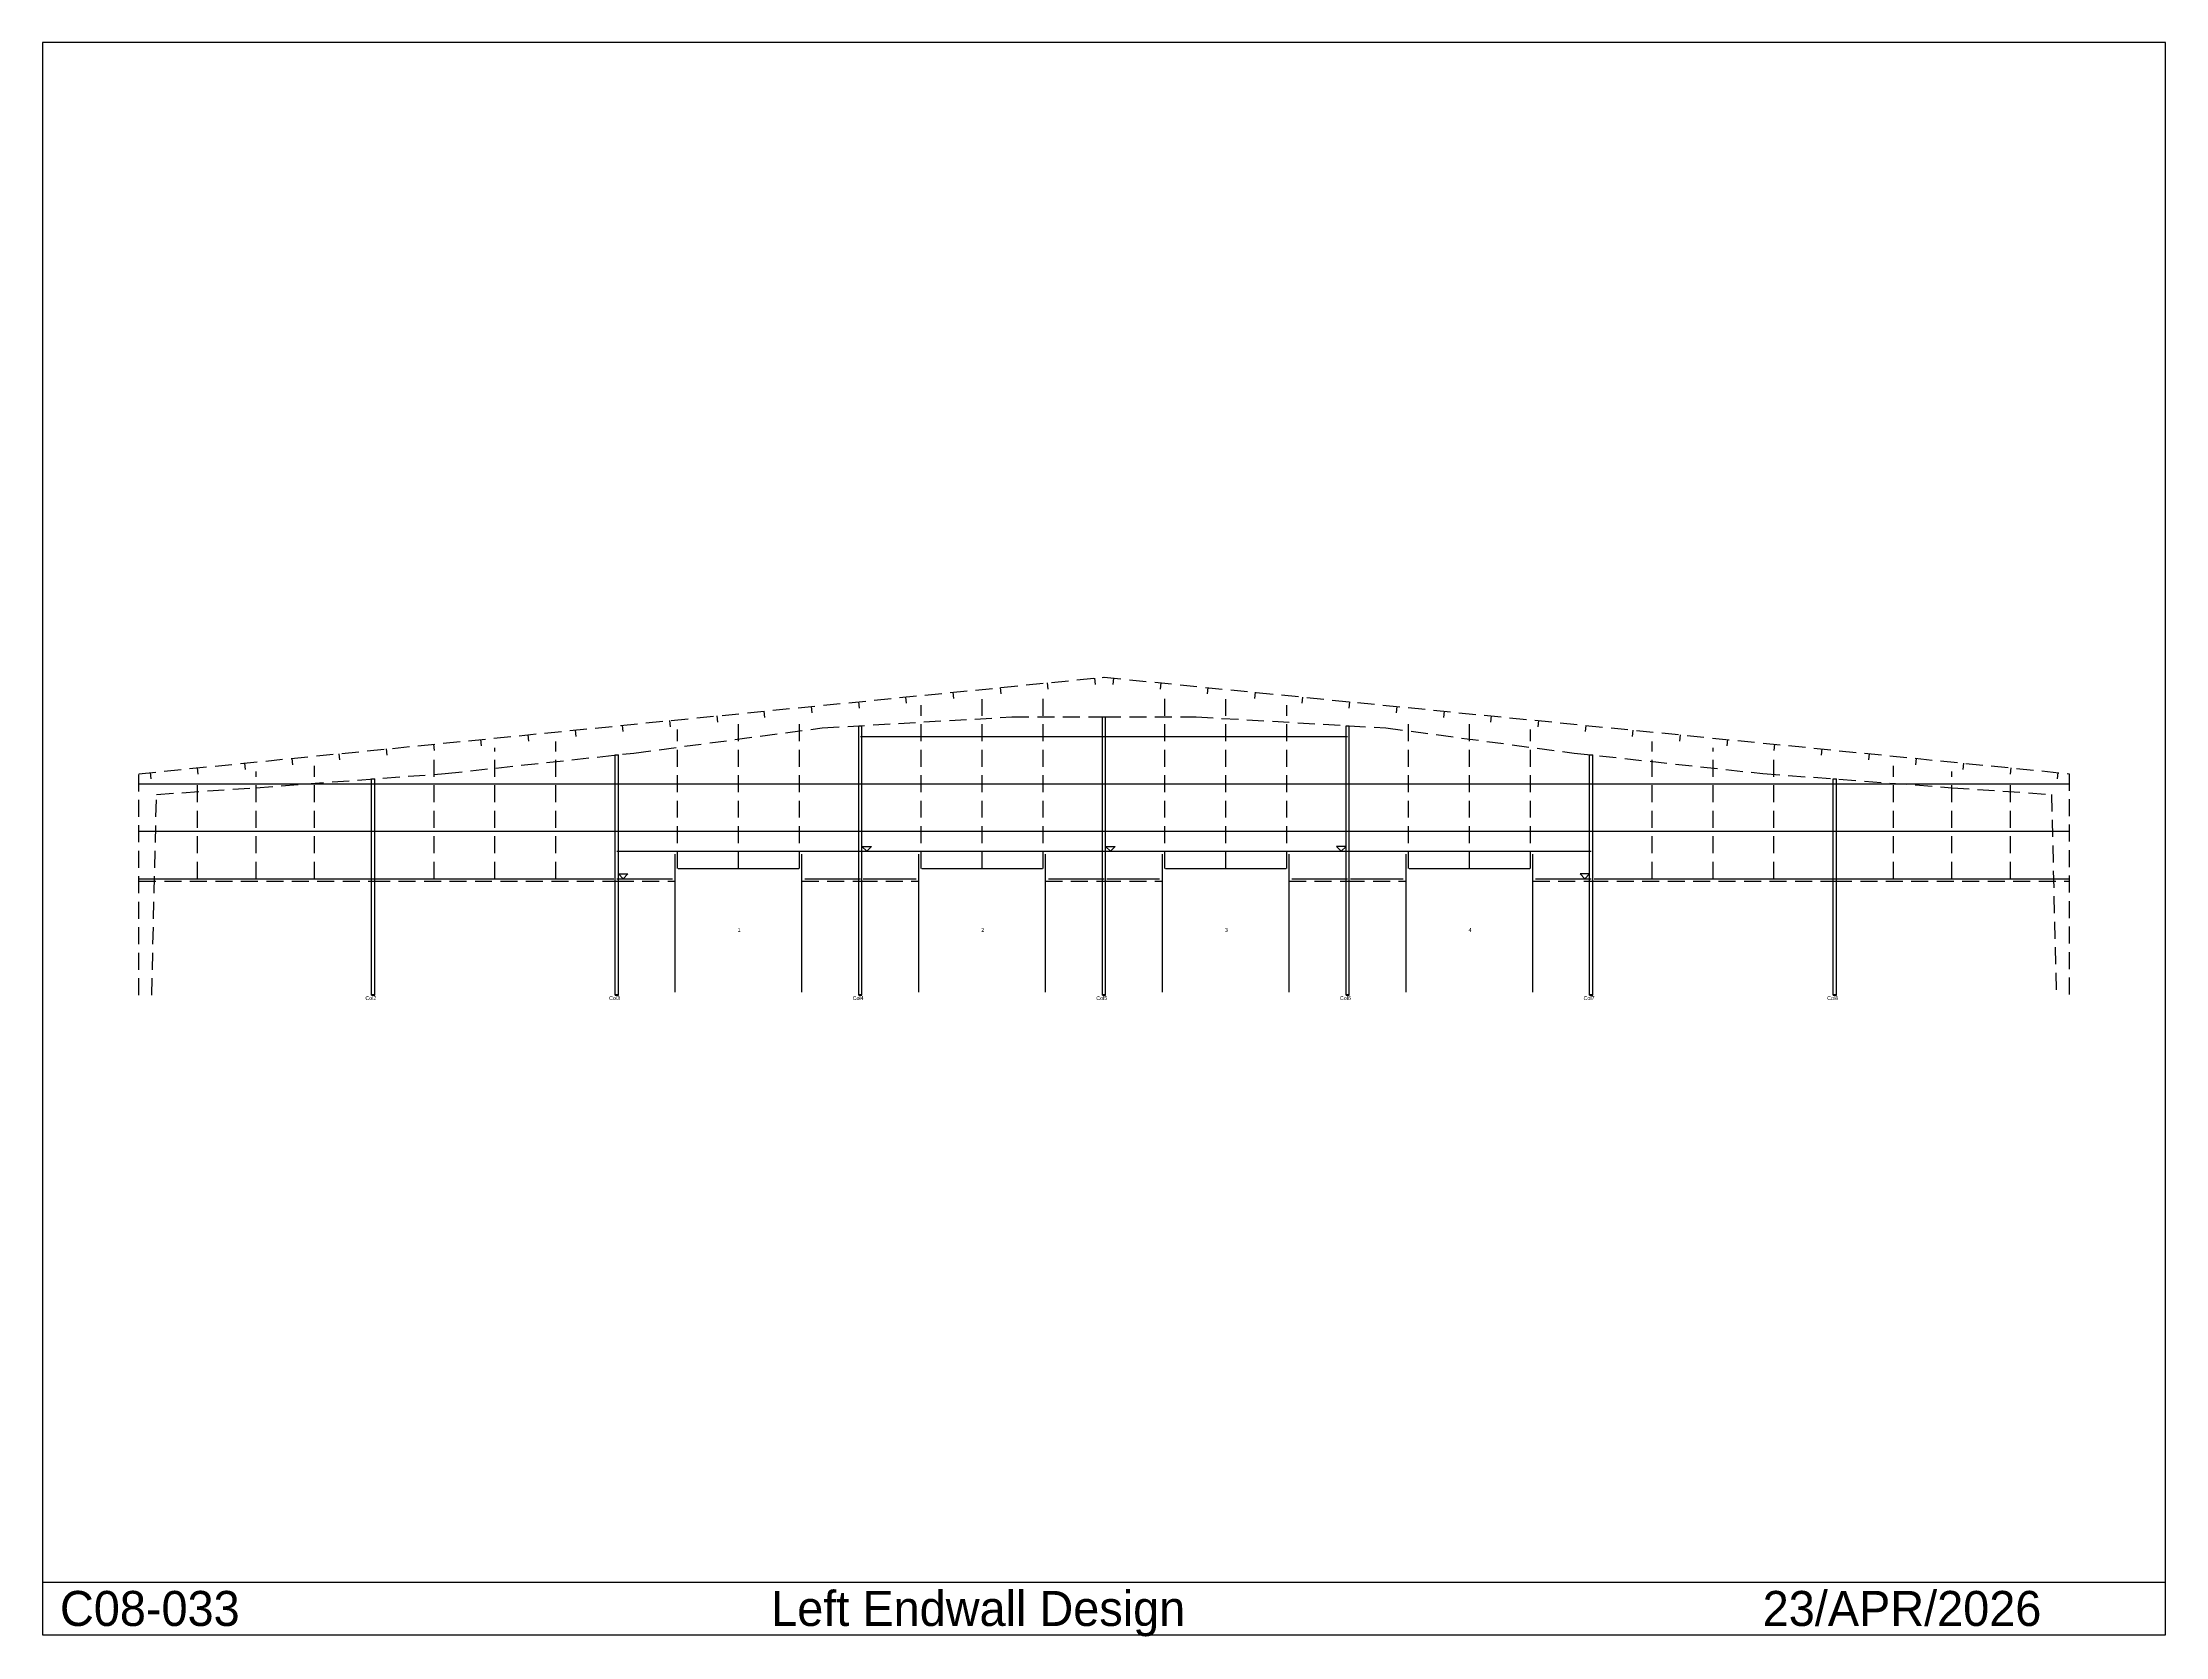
# Model space of a CAD drawing. Extents: x -3050 to 64050, y -20271 to 30111.
import ezdxf

# ---------------------------------------------------------------- set-up
doc = ezdxf.new("R2010")
doc.units = 0
doc.linetypes.add('CONTIN', pattern=[0])
doc.linetypes.add('DASHED', pattern=[805.2, 536.8, -268.4])
doc.layers.get('0').update_dxf_attribs({"linetype": 'CONTIN'})
for name, color, linetype in [('1', 7, 'CONTIN'), ('16', 7, 'CONTIN'), ('2', 7, 'CONTIN'), ('21', 7, 'CONTIN'), ('3', 7, 'CONTIN'), ('5', 5, 'DASHED'), ('6', 5, 'DASHED'), ('8', 5, 'DASHED'), ('9', 7, 'CONTIN')]:
    doc.layers.add(name, color=color, linetype=linetype)

msp = doc.modelspace()

# ---------------------------------------------------------------- linework, layer by layer
for p, q in [((64050, 30111.301), (-3050, 30111.301)), ((-3050, 30111.301), (-3050, -20213.701)), ((64050, -20213.701), (64050, 30111.301)), ((-3050, -18552.975), (64050, -18552.975)), ((-3050, -20213.701), (64050, -20213.701))]:
    msp.add_line(p, q)
at = {"layer": '1'}
for p, q in [((30449.201, 0), (30449.201, 8794.4)), ((30449.201, 8794.4), (30550.799, 8794.4)), ((30550.799, 0), (30550.799, 8794.4)), ((22749.201, 0), (22749.201, 8517.996)), ((22749.201, 8517.996), (22850.799, 8517.996)), ((22850.799, 0), (22850.799, 8517.996)), ((38149.199, 0), (38149.199, 8517.996)), ((38149.199, 8517.996), (38250.797, 8517.996)), ((38250.797, 0), (38250.797, 8517.996)), ((15049.199, 0), (15049.199, 7592.918)), ((15049.199, 7592.918), (15150.8, 7592.918)), ((15150.8, 0), (15150.8, 7592.918)), ((45849.199, 0), (45849.199, 7592.918)), ((45849.199, 7592.918), (45950.801, 7592.918)), ((45950.801, 0), (45950.801, 7592.918)), ((7349.2, 0), (7349.2, 6834.643)), ((7349.2, 6834.643), (7450.8, 6834.643)), ((7450.8, 0), (7450.8, 6834.643)), ((53549.199, 0), (53549.199, 6834.643)), ((53549.199, 6834.643), (53650.801, 6834.643)), ((53650.801, 0), (53650.801, 6834.643)), ((7349.2, 0), (7450.8, 0)), ((15049.199, 0), (15150.8, 0)), ((22749.201, 0), (22850.799, 0)), ((30449.201, 0), (30550.799, 0)), ((38149.199, 0), (38250.797, 0)), ((45849.199, 0), (45950.801, 0)), ((53549.199, 0), (53650.801, 0))]:
    msp.add_line(p, q, dxfattribs=at)
at = {"layer": '2'}
for p, q in [((22800, 8180), (30500, 8180)), ((30500, 8180), (38200, 8180)), ((0.002, 6680), (7400, 6680)), ((7400, 6680), (15100, 6680)), ((15100, 6680), (22800, 6680)), ((22800, 6680), (30500, 6680)), ((30500, 6680), (38200, 6680)), ((38200, 6680), (45900, 6680)), ((45900, 6680), (53600, 6680)), ((53600, 6680), (61000, 6680)), ((0.002, 5180), (7400, 5180)), ((7400, 5180), (15100, 5180)), ((15100, 5180), (22800, 5180)), ((22800, 5180), (30500, 5180)), ((30500, 5180), (38200, 5180)), ((38200, 5180), (45900, 5180)), ((45900, 5180), (53600, 5180)), ((53600, 5180), (61000, 5180)), ((15100, 4550), (22800, 4550)), ((16950, 91.44), (16950, 4458.56)), ((20950, 91.44), (20950, 4458.56)), ((22800, 4550), (30500, 4550)), ((24650.002, 91.44), (24650.002, 4458.56)), ((28649.998, 91.44), (28649.998, 4458.56)), ((30500, 4550), (38200, 4550)), ((32350, 91.44), (32350, 4458.56)), ((36350, 91.44), (36350, 4458.56)), ((38200, 4550), (45900, 4550)), ((40050, 91.44), (40050, 4458.56)), ((44050.004, 91.44), (44050.004, 4458.56)), ((0.001, 3680), (7400, 3680)), ((7400, 3680), (15008.56, 3680)), ((15100, 3680), (16858.561, 3680)), ((17041.439, 4000), (20858.559, 4000)), ((21041.439, 3680), (22800, 3680)), ((22891.441, 3680), (24558.561, 3680)), ((24741.441, 4000), (28558.559, 4000)), ((28741.439, 3680), (30500, 3680)), ((30591.441, 3680), (32258.561, 3680)), ((32441.441, 4000), (36258.559, 4000)), ((36441.438, 3680), (38200, 3680)), ((38291.441, 3680), (39958.559, 3680)), ((40141.441, 4000), (43958.562, 4000)), ((44141.445, 3680), (45900, 3680)), ((45991.441, 3680), (53600, 3680)), ((53600, 3680), (61000, 3680))]:
    msp.add_line(p, q, dxfattribs=at)
at = {"layer": '3'}
for p, q in [((23003.199, 4550), (22850.799, 4702.4)), ((22850.799, 4702.4), (23155.6, 4702.4)), ((23003.199, 4550), (23155.6, 4702.4)), ((30703.199, 4550), (30550.799, 4702.4)), ((30550.799, 4702.4), (30855.6, 4702.4)), ((30703.199, 4550), (30855.6, 4702.4)), ((37996.801, 4550), (37844.398, 4702.4)), ((38149.199, 4702.4), (37844.398, 4702.4)), ((37996.801, 4550), (38149.199, 4702.4)), ((15303.2, 3680), (15150.8, 3832.4)), ((15150.8, 3832.4), (15455.601, 3832.4)), ((15303.2, 3680), (15455.601, 3832.4)), ((45696.801, 3680), (45544.398, 3832.4)), ((45849.199, 3832.4), (45544.398, 3832.4)), ((45696.801, 3680), (45849.199, 3832.4))]:
    msp.add_line(p, q, dxfattribs=at)
at = {"layer": '5'}
for p, q in [((24231.244, 9423.124), (24251.145, 9224.117)), ((25723.801, 9572.381), (25743.701, 9373.373)), ((27216.355, 9721.636), (27236.258, 9522.628)), ((28708.914, 9870.892), (28728.814, 9671.884)), ((30201.469, 10020.146), (30221.371, 9821.139)), ((30798.512, 10020.148), (30778.611, 9821.141)), ((32291.066, 9870.894), (32271.166, 9671.886)), ((33783.621, 9721.638), (33763.723, 9522.63)), ((35276.18, 9572.382), (35256.277, 9373.375)), ((36768.734, 9423.127), (36748.836, 9224.119)), ((18261.021, 8826.103), (18280.924, 8627.095)), ((19753.578, 8975.357), (19773.479, 8776.35)), ((21246.135, 9124.613), (21266.035, 8925.606)), ((22738.689, 9273.869), (22758.592, 9074.861)), ((38261.289, 9273.871), (38241.391, 9074.863)), ((39753.848, 9124.615), (39733.945, 8925.607)), ((41246.402, 8975.36), (41226.5, 8776.353)), ((42738.957, 8826.104), (42719.055, 8627.097)), ((10798.243, 8079.824), (10818.144, 7880.816)), ((12290.798, 8229.08), (12310.699, 8030.072)), ((13783.354, 8378.335), (13803.255, 8179.328)), ((15275.91, 8527.591), (15295.812, 8328.583)), ((16768.467, 8676.847), (16788.367, 8477.839)), ((44231.512, 8676.849), (44211.609, 8477.841)), ((45724.066, 8527.593), (45704.168, 8328.586)), ((47216.621, 8378.338), (47196.723, 8179.33)), ((48709.184, 8229.082), (48689.281, 8030.075)), ((50201.734, 8079.826), (50181.832, 7880.819)), ((4828.02, 7482.802), (4847.921, 7283.794)), ((6320.576, 7632.057), (6340.476, 7433.049)), ((7813.131, 7781.313), (7833.032, 7582.306)), ((9305.687, 7930.568), (9325.587, 7731.561)), ((51694.293, 7930.571), (51674.395, 7731.563)), ((53186.848, 7781.315), (53166.949, 7582.308)), ((54679.406, 7632.06), (54659.504, 7433.052)), ((56171.961, 7482.804), (56152.059, 7283.796)), ((350.353, 7035.035), (370.253, 6836.027)), ((1842.908, 7184.291), (1862.809, 6985.283)), ((3335.464, 7333.546), (3355.365, 7134.539)), ((57664.516, 7333.549), (57644.613, 7134.541)), ((59157.07, 7184.292), (59137.168, 6985.285)), ((60649.625, 7035.037), (60629.727, 6836.03))]:
    msp.add_line(p, q, dxfattribs=at)
at = {"layer": '6'}
for p, q in [((28575.002, 4000), (28575.002, 9552.7)), ((32425, 4000), (32425, 9552.7)), ((20875, 4000), (20875, 8782.699)), ((24725.002, 4000), (24725.002, 9167.7)), ((26650, 4000), (26650, 9360.2)), ((34350, 4000), (34350, 9360.2)), ((36275, 4000), (36275, 9167.7)), ((40125, 4000), (40125, 8782.7)), ((17025, 4000), (17025, 8397.7)), ((18950, 4000), (18950, 8590.2)), ((42050, 4000), (42050, 8590.2)), ((43974.996, 4000), (43974.996, 8397.7)), ((9325, 3680), (9325, 7627.7)), ((11250, 3680), (11250, 7820.2)), ((13175, 3680), (13175, 8012.7)), ((47825, 3680), (47825, 8012.7)), ((49750.004, 3680), (49750.004, 7820.2)), ((51675, 3680), (51675, 7627.7)), ((1850, 3680), (1850, 6880.2)), ((3700, 3680), (3700, 7065.2)), ((5550, 3680), (5550, 7250.2)), ((55450, 3680), (55450, 7250.2)), ((57300.004, 3680), (57300.004, 7065.2)), ((59150, 3680), (59150, 6880.2))]:
    msp.add_line(p, q, dxfattribs=at)
at = {"layer": '8'}
for p, q in [((0, 7000), (30500, 10050)), ((30500, 10050), (61000, 7000)), ((21595.199, 8448), (27590.301, 8796.3)), ((27590.301, 8796.3), (27590.301, 8796.3)), ((27590.301, 8796.3), (30500, 8794.4)), ((30500, 8794.4), (33409.699, 8796.3)), ((30500, 8794.4), (30500, 8794.4)), ((33409.699, 8796.3), (33409.699, 8796.3)), ((33409.699, 8796.3), (39404.801, 8448)), ((15644.9, 7652), (21595.199, 8448)), ((21595.199, 8448), (21595.199, 8448)), ((39404.801, 8448), (39404.801, 8448)), ((39404.801, 8448), (45355.098, 7652)), ((9679.6, 7005.2), (15644.9, 7652)), ((15644.9, 7652), (15644.9, 7652)), ((45355.098, 7652), (45355.098, 7652)), ((45355.098, 7652), (51320.398, 7005.2)), ((0, 0), (0, 7000)), ((3694.5, 6557.4), (9679.6, 7005.2)), ((9679.6, 7005.2), (9679.6, 7005.2)), ((51320.398, 7005.2), (51320.398, 7005.2)), ((51320.398, 7005.2), (57305.5, 6557.4)), ((61000, 7000), (61000, 0)), ((405, 0), (555, 6344)), ((555, 6344), (3694.5, 6557.4)), ((555, 6344), (555, 6344)), ((3694.5, 6557.4), (3694.5, 6557.4)), ((57305.5, 6557.4), (57305.5, 6557.4)), ((57305.5, 6557.4), (60445, 6344)), ((60445, 6344), (60445, 6344)), ((60445, 6344), (60595, 0)), ((0, 3600), (7400, 3600)), ((7400, 3600), (15100, 3600)), ((15100, 3600), (16950, 3600)), ((20950, 3600), (22800, 3600)), ((22800, 3600), (24650.002, 3600)), ((28649.998, 3600), (30500, 3600)), ((30500, 3600), (32350, 3600)), ((36350, 3600), (38200, 3600)), ((38200, 3600), (40050, 3600)), ((44050.004, 3600), (45900, 3600)), ((45900, 3600), (53600, 3600)), ((53600, 3600), (61000, 3600))]:
    msp.add_line(p, q, dxfattribs=at)
at = {"layer": '9'}
for p, q in [((7349.2, 25.4), (7450.8, 25.4)), ((7349.2, 0), (7349.2, 25.4)), ((7349.2, 0), (7450.8, 0)), ((7450.8, 0), (7450.8, 25.4)), ((15049.199, 25.4), (15150.799, 25.4)), ((15049.199, 0), (15049.199, 25.4)), ((15049.199, 0), (15150.799, 0)), ((15150.799, 0), (15150.799, 25.4)), ((22749.201, 25.4), (22850.803, 25.4)), ((22749.201, 0), (22749.201, 25.4)), ((22749.201, 0), (22850.803, 0)), ((22850.803, 0), (22850.803, 25.4)), ((30449.201, 25.4), (30550.801, 25.4)), ((30449.201, 0), (30449.201, 25.4)), ((30449.201, 0), (30550.801, 0)), ((30550.801, 0), (30550.801, 25.4)), ((38149.199, 25.4), (38250.801, 25.4)), ((38149.199, 0), (38149.199, 25.4)), ((38149.199, 0), (38250.801, 0)), ((38250.801, 0), (38250.801, 25.4)), ((45849.199, 25.4), (45950.797, 25.4)), ((45849.199, 0), (45849.199, 25.4)), ((45849.199, 0), (45950.797, 0)), ((45950.797, 0), (45950.797, 25.4)), ((53549.199, 25.4), (53650.797, 25.4)), ((53549.199, 0), (53549.199, 25.4)), ((53549.199, 0), (53650.797, 0)), ((53650.797, 0), (53650.797, 25.4))]:
    msp.add_line(p, q, dxfattribs=at)

# ---------------------------------------------------------------- texts
for s, p in [('Left Endwall Design', (19982.074, -19936.912)), ('23/APR/2026', (51317.773, -19936.912)), ('C08-033', (-2496.425, -19936.912))]:
    msp.add_text(s, height=1107.15).set_placement(p)
at = {"layer": '16'}
for s, p in [('Col2', (7156.16, -152.4)), ('Col3', (14856.16, -152.4)), ('Col4', (22556.16, -152.4)), ('Col5', (30256.158, -152.4)), ('Col6', (37956.16, -152.4)), ('Col7', (45656.16, -152.4)), ('Col8', (53356.16, -152.4))]:
    msp.add_text(s, height=121.92, dxfattribs=at).set_placement(p)
at = {"layer": '21'}
for s, p in [('  1', (18828.078, 2000)), ('  2', (26528.08, 2000)), ('  3', (34228.078, 2000)), ('  4', (41928.082, 2000))]:
    msp.add_text(s, height=121.92, dxfattribs=at).set_placement(p)

doc.saveas('drawing.dxf')
